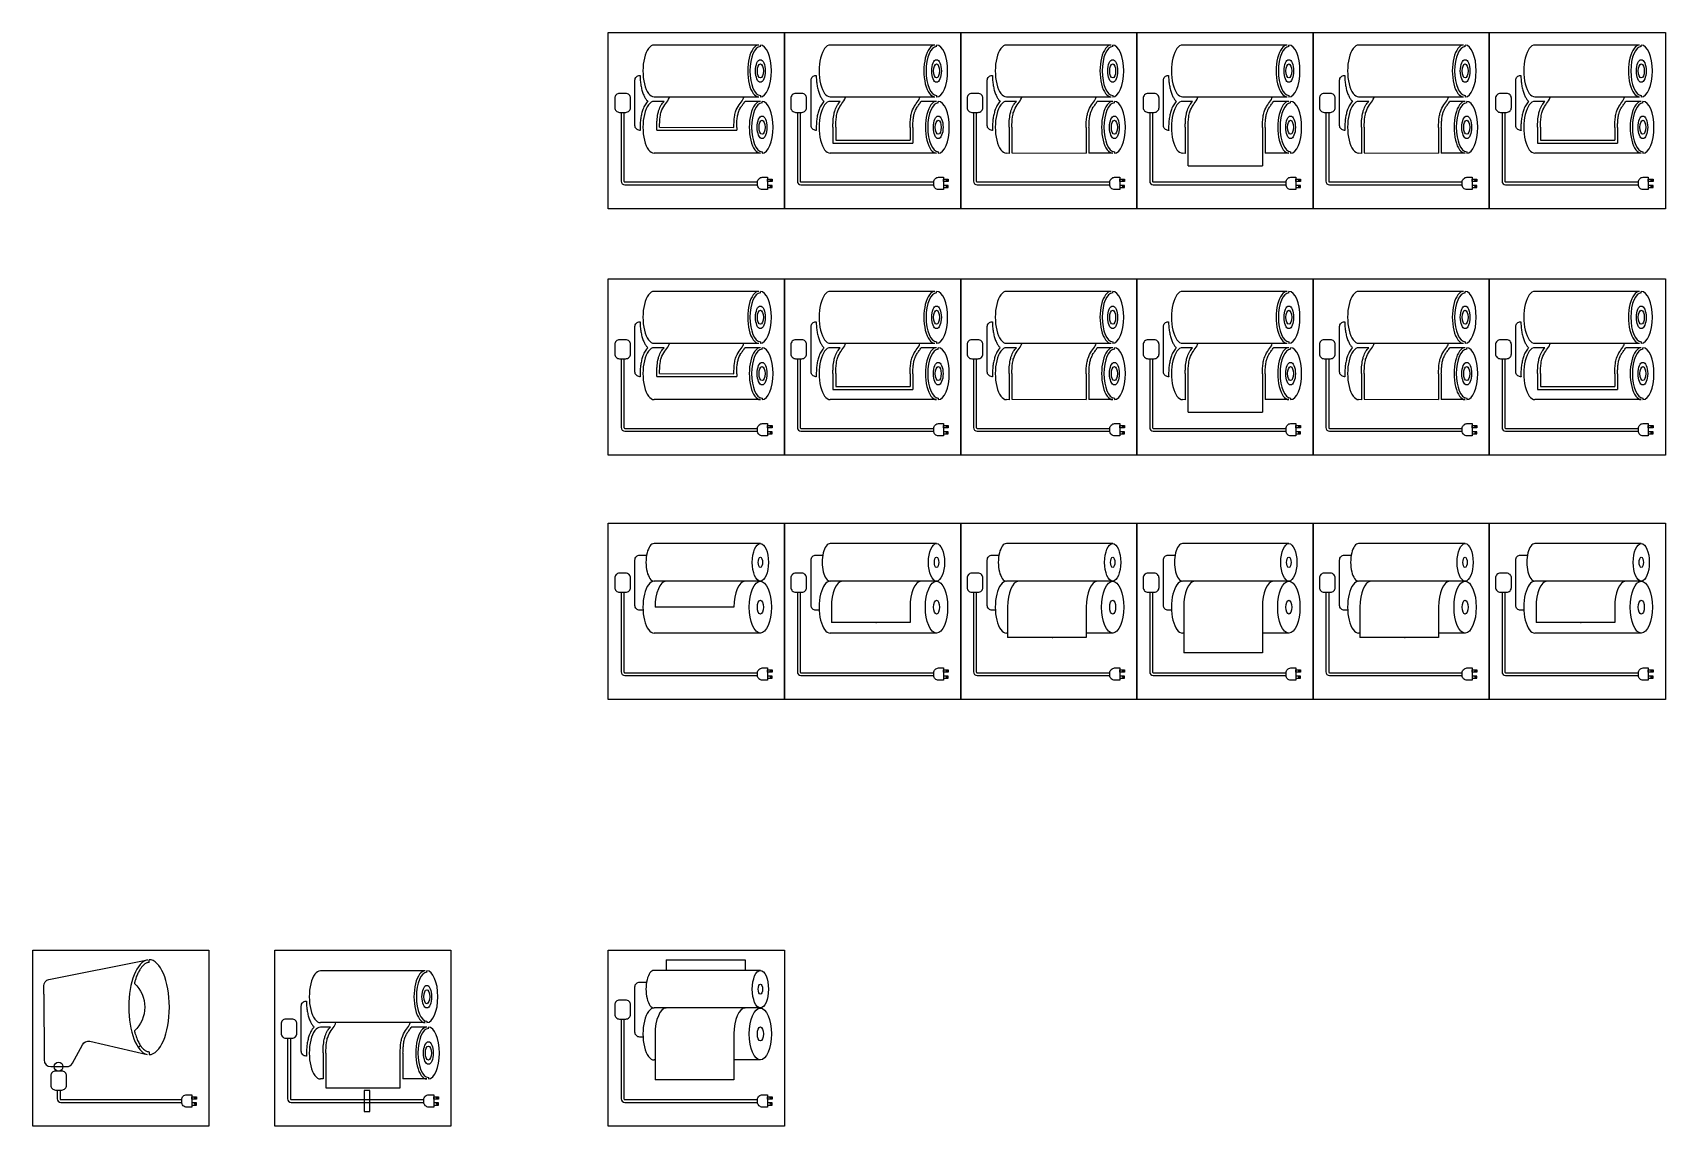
# Model space of a CAD drawing. Header units: millimetres. Extents: x 8720 to 21065, y 164 to 8435.
import ezdxf

# ---------------------------------------------------------------- set-up
doc = ezdxf.new("R2010")
doc.units = ezdxf.units.MM
doc.layers.get('0').update_dxf_attribs({"color": 3})
doc.layers.add('1', color=6, linetype='Continuous')

msp = doc.modelspace()

# ---------------------------------------------------------------- linework, layer by layer
for points in [[(8720, 1496), (10052, 1496), (10052, 164), (8720, 164)], [(9923, 387), (9959, 387), (9959, 370), (9923, 370)], [(11227, 277), (11269, 277), (11269, 435), (11227, 435)], [(14275, 387), (14311, 387), (14311, 370), (14275, 370)], [(9923, 325), (9959, 325), (9959, 341), (9923, 341)], [(14275, 325), (14311, 325), (14311, 341), (14275, 341)]]:
    msp.add_lwpolyline(points, close=True)
for points in [[(8805, 1163), (8805, 1226, -0.340589), (8843, 1275), (9587, 1422)], [(9489, 1244, -0.441442), (9489, 886)], [(8805, 1163), (8806, 666, 0.41397), (8857, 615), (8976, 615, 0.274563), (9021, 641), (9097, 781, -0.335461), (9153, 807), (9585, 708)], [(13170, 975), (13170, 372, 0.414214), (13197, 345), (14201, 345)], [(13191, 975), (13191, 372, 0.414214), (13197, 366), (14201, 366)], [(8906, 438), (8906, 372, 0.414214), (8933, 345), (9848, 345)], [(8927, 438), (8927, 372, 0.414214), (8933, 366), (9848, 366)]]:
    msp.add_lwpolyline(points, format="xyb")
for points in [[(9600, 1402), (9600, 1424)], [(13510, 1424), (13510, 1343)], [(13510, 1424), (14106, 1424), (14106, 1343)], [(9518, 762), (9535, 774)], [(13427, 862), (13427, 516)], [(14022, 862), (14022, 516)], [(9600, 728), (9600, 707)], [(14022, 516), (13427, 516)]]:
    msp.add_lwpolyline(points)
for points in [[(13204, 1118), (13157, 1118, 0.414214), (13121, 1082), (13121, 1011, 0.414214), (13157, 975), (13204, 975, 0.414214), (13240, 1011), (13240, 1082, 0.414214)], [(8940, 582), (8893, 582, 0.414214), (8857, 545), (8857, 475, 0.414214), (8893, 438), (8940, 438, 0.414214), (8976, 475), (8976, 545, 0.414214)], [(9884, 402), (9923, 402), (9923, 309), (9884, 309, -0.414214), (9848, 345), (9848, 366, -0.414214)], [(14237, 402), (14275, 402), (14275, 309), (14237, 309, -0.414214), (14201, 345), (14201, 366, -0.414214)]]:
    msp.add_lwpolyline(points, format="xyb", close=True)
for centre in [(9949, 378), (14301, 378), (9949, 333), (14301, 333)]:
    msp.add_circle(centre, 4.42)
for centre, major_axis, start_param, end_param in [((9600, 1065), (0, 359), 6.367705, 9.327789), ((9600, 1065), (0, 359), 3.141593, 6.283185), ((13510, 862), (0, 196), 0, 1.570796), ((14106, 862), (0, 196), 0, 1.570796)]:
    msp.add_ellipse(centre, major_axis=major_axis, ratio=0.427627, start_param=start_param, end_param=end_param)
for points, knots in [([(9600, 1402), (9597, 1402), (9594, 1402), (9588, 1401), (9585, 1400), (9579, 1398), (9576, 1396), (9570, 1393), (9567, 1390), (9560, 1385), (9557, 1382), (9550, 1375), (9547, 1372), (9539, 1361), (9534, 1354), (9525, 1339), (9520, 1330), (9511, 1312), (9507, 1302), (9503, 1290), (9503, 1290), (9502, 1289), (9500, 1282), (9498, 1275), (9495, 1267), (9493, 1260), (9491, 1252), (9489, 1244)], [0, 0, 0, 0, 0.082508, 0.082508, 0.165017, 0.165017, 0.247525, 0.247525, 0.330034, 0.330034, 0.412542, 0.412542, 0.495051, 0.495051, 0.6174, 0.6174, 0.73975, 0.73975, 0.8621, 0.8621, 0.871441, 0.871441, 0.871441, 0.951094, 0.951094, 0.951094, 1.029169, 1.029169, 1.029169, 1.029169]), ([(9489, 886), (9491, 878), (9493, 870), (9495, 863), (9498, 856), (9500, 849), (9502, 842), (9504, 838), (9505, 834), (9511, 818), (9516, 807), (9527, 788), (9532, 779), (9542, 765), (9546, 759), (9555, 749), (9560, 745), (9568, 739), (9571, 737), (9578, 733), (9582, 731), (9588, 729), (9591, 729), (9596, 728), (9598, 728), (9600, 728)], [2.112425, 2.112425, 2.112425, 2.112425, 2.190498, 2.190498, 2.190498, 2.270152, 2.270152, 2.270152, 2.315586, 2.315586, 2.45559, 2.45559, 2.595595, 2.595595, 2.707526, 2.707526, 2.819458, 2.819458, 2.90979, 2.90979, 3.000123, 3.000123, 3.090456, 3.090456, 3.141555, 3.141555, 3.141555, 3.141555])]:
    msp.add_open_spline(points, degree=3, knots=knots)
at = {"layer": '1'}
for points in [[(13072, 8435), (14404, 8435), (14404, 7103), (13072, 7103)], [(14404, 8435), (15737, 8435), (15737, 7103), (14404, 7103)], [(15737, 8435), (17069, 8435), (17069, 7103), (15737, 7103)], [(17069, 8435), (18401, 8435), (18401, 7103), (17069, 7103)], [(18401, 8435), (19733, 8435), (19733, 7103), (18401, 7103)], [(19733, 8435), (21065, 8435), (21065, 7103), (19733, 7103)], [(14275, 7326), (14311, 7326), (14311, 7310), (14275, 7310)], [(15607, 7326), (15643, 7326), (15643, 7310), (15607, 7310)], [(16939, 7326), (16975, 7326), (16975, 7310), (16939, 7310)], [(18271, 7326), (18307, 7326), (18307, 7310), (18271, 7310)], [(19603, 7326), (19639, 7326), (19639, 7310), (19603, 7310)], [(20936, 7326), (20972, 7326), (20972, 7310), (20936, 7310)], [(14275, 7264), (14311, 7264), (14311, 7280), (14275, 7280)], [(15607, 7264), (15643, 7264), (15643, 7280), (15607, 7280)], [(16939, 7264), (16975, 7264), (16975, 7280), (16939, 7280)], [(18271, 7264), (18307, 7264), (18307, 7280), (18271, 7280)], [(19603, 7264), (19639, 7264), (19639, 7280), (19603, 7280)], [(20936, 7264), (20972, 7264), (20972, 7280), (20936, 7280)], [(13072, 6572), (14404, 6572), (14404, 5240), (13072, 5240)], [(14404, 6572), (15737, 6572), (15737, 5240), (14404, 5240)], [(15737, 6572), (17069, 6572), (17069, 5240), (15737, 5240)], [(17069, 6572), (18401, 6572), (18401, 5240), (17069, 5240)], [(18401, 6572), (19733, 6572), (19733, 5240), (18401, 5240)], [(19733, 6572), (21065, 6572), (21065, 5240), (19733, 5240)], [(14275, 5463), (14311, 5463), (14311, 5446), (14275, 5446)], [(15607, 5463), (15643, 5463), (15643, 5446), (15607, 5446)], [(16939, 5463), (16975, 5463), (16975, 5446), (16939, 5446)], [(18271, 5463), (18307, 5463), (18307, 5446), (18271, 5446)], [(19603, 5463), (19639, 5463), (19639, 5446), (19603, 5446)], [(20936, 5463), (20972, 5463), (20972, 5446), (20936, 5446)], [(14275, 5401), (14311, 5401), (14311, 5417), (14275, 5417)], [(15607, 5401), (15643, 5401), (15643, 5417), (15607, 5417)], [(16939, 5401), (16975, 5401), (16975, 5417), (16939, 5417)], [(18271, 5401), (18307, 5401), (18307, 5417), (18271, 5417)], [(19603, 5401), (19639, 5401), (19639, 5417), (19603, 5417)], [(20936, 5401), (20972, 5401), (20972, 5417), (20936, 5417)], [(13072, 4724), (14404, 4724), (14404, 3392), (13072, 3392)], [(14404, 4724), (15737, 4724), (15737, 3392), (14404, 3392)], [(15737, 4724), (17069, 4724), (17069, 3392), (15737, 3392)], [(17069, 4724), (18401, 4724), (18401, 3392), (17069, 3392)], [(18401, 4724), (19733, 4724), (19733, 3392), (18401, 3392)], [(19733, 4724), (21065, 4724), (21065, 3392), (19733, 3392)], [(14275, 3615), (14311, 3615), (14311, 3598), (14275, 3598)], [(15607, 3615), (15643, 3615), (15643, 3598), (15607, 3598)], [(16939, 3615), (16975, 3615), (16975, 3598), (16939, 3598)], [(18271, 3615), (18307, 3615), (18307, 3598), (18271, 3598)], [(19603, 3615), (19639, 3615), (19639, 3598), (19603, 3598)], [(20936, 3615), (20972, 3615), (20972, 3598), (20936, 3598)], [(14275, 3553), (14311, 3553), (14311, 3569), (14275, 3569)], [(15607, 3553), (15643, 3553), (15643, 3569), (15607, 3569)], [(16939, 3553), (16975, 3553), (16975, 3569), (16939, 3569)], [(18271, 3553), (18307, 3553), (18307, 3569), (18271, 3569)], [(19603, 3553), (19639, 3553), (19639, 3569), (19603, 3569)], [(20936, 3553), (20972, 3553), (20972, 3569), (20936, 3569)], [(10550, 1496), (11882, 1496), (11882, 164), (10550, 164)], [(13072, 1496), (14404, 1496), (14404, 164), (13072, 164)], [(11752, 387), (11788, 387), (11788, 370), (11752, 370)], [(11752, 325), (11788, 325), (11788, 341), (11752, 341)]]:
    msp.add_lwpolyline(points, close=True, dxfattribs=at)
for points in [[(14210, 8341), (13418, 8341)], [(14222, 8329), (14222, 8341)], [(15542, 8341), (14750, 8341)], [(15554, 8329), (15554, 8341)], [(16874, 8341), (16082, 8341)], [(16886, 8329), (16886, 8341)], [(18206, 8341), (17414, 8341)], [(18218, 8329), (18218, 8341)], [(19538, 8341), (18746, 8341)], [(19551, 8329), (19551, 8341)], [(20870, 8341), (20078, 8341)], [(20883, 8329), (20883, 8341)], [(14210, 7948), (13418, 7948)], [(13494, 7915), (13418, 7915)], [(14222, 7915), (14106, 7915)], [(14222, 7960), (14222, 7948)], [(14235, 7903), (14235, 7915)], [(15542, 7948), (14750, 7948)], [(14826, 7915), (14750, 7915)], [(15554, 7915), (15438, 7915)], [(15554, 7960), (15554, 7948)], [(15567, 7903), (15567, 7915)], [(16874, 7948), (16082, 7948)], [(16158, 7915), (16082, 7915)], [(16886, 7915), (16770, 7915)], [(16886, 7960), (16886, 7948)], [(16899, 7903), (16899, 7915)], [(18206, 7948), (17414, 7948)], [(17490, 7915), (17414, 7915)], [(18218, 7915), (18102, 7915)], [(18218, 7960), (18218, 7948)], [(18231, 7903), (18231, 7915)], [(19538, 7948), (18746, 7948)], [(18822, 7915), (18746, 7915)], [(19551, 7915), (19434, 7915)], [(19551, 7960), (19551, 7948)], [(19563, 7903), (19563, 7915)], [(20870, 7948), (20078, 7948)], [(20154, 7915), (20078, 7915)], [(20883, 7915), (20766, 7915)], [(20883, 7960), (20883, 7948)], [(20895, 7903), (20895, 7915)], [(13439, 7698), (13439, 7719)], [(13439, 7698), (14043, 7697)], [(13460, 7719), (14022, 7718)], [(14043, 7718), (14043, 7697)], [(14771, 7719), (14771, 7600)], [(15354, 7718), (15354, 7622)], [(15375, 7718), (15375, 7600)], [(16103, 7719), (16103, 7522)], [(16686, 7718), (16686, 7523)], [(16707, 7718), (16707, 7523)], [(17435, 7719), (17435, 7522)], [(17456, 7428), (17456, 7719)], [(18018, 7718), (18018, 7428)], [(18039, 7718), (18039, 7523)], [(18767, 7719), (18767, 7522)], [(19350, 7718), (19350, 7523)], [(19371, 7718), (19371, 7523)], [(20099, 7719), (20099, 7600)], [(20682, 7718), (20682, 7622)], [(20703, 7718), (20703, 7600)], [(14235, 7534), (14235, 7523)], [(14771, 7600), (15375, 7600)], [(14792, 7622), (15354, 7622)], [(15567, 7534), (15567, 7523)], [(16899, 7534), (16899, 7523)], [(18231, 7534), (18231, 7523)], [(19563, 7534), (19563, 7523)], [(20099, 7600), (20703, 7600)], [(20120, 7622), (20682, 7622)], [(20895, 7534), (20895, 7523)], [(14222, 7523), (13418, 7523)], [(15554, 7523), (14750, 7523)], [(16103, 7522), (16082, 7523)], [(16124, 7525), (16686, 7523)], [(16886, 7523), (16707, 7523)], [(17435, 7522), (17414, 7523)], [(17456, 7428), (18018, 7428)], [(18218, 7523), (18039, 7523)], [(18767, 7522), (18746, 7523)], [(18788, 7525), (19350, 7523)], [(19551, 7523), (19371, 7523)], [(20883, 7523), (20078, 7523)], [(14210, 6478), (13418, 6478)], [(14222, 6466), (14222, 6478)], [(15542, 6478), (14750, 6478)], [(15554, 6466), (15554, 6478)], [(16874, 6478), (16082, 6478)], [(16886, 6466), (16886, 6478)], [(18206, 6478), (17414, 6478)], [(18218, 6466), (18218, 6478)], [(19538, 6478), (18746, 6478)], [(19551, 6466), (19551, 6478)], [(20870, 6478), (20078, 6478)], [(20883, 6466), (20883, 6478)], [(14210, 6085), (13418, 6085)], [(13494, 6052), (13418, 6052)], [(14222, 6052), (14106, 6052)], [(14222, 6097), (14222, 6085)], [(14235, 6040), (14235, 6052)], [(15542, 6085), (14750, 6085)], [(14826, 6052), (14750, 6052)], [(15554, 6052), (15438, 6052)], [(15554, 6097), (15554, 6085)], [(15567, 6040), (15567, 6052)], [(16874, 6085), (16082, 6085)], [(16158, 6052), (16082, 6052)], [(16886, 6052), (16770, 6052)], [(16886, 6097), (16886, 6085)], [(16899, 6040), (16899, 6052)], [(18206, 6085), (17414, 6085)], [(17490, 6052), (17414, 6052)], [(18218, 6052), (18102, 6052)], [(18218, 6097), (18218, 6085)], [(18231, 6040), (18231, 6052)], [(19538, 6085), (18746, 6085)], [(18822, 6052), (18746, 6052)], [(19551, 6052), (19434, 6052)], [(19551, 6097), (19551, 6085)], [(19563, 6040), (19563, 6052)], [(20870, 6085), (20078, 6085)], [(20154, 6052), (20078, 6052)], [(20883, 6052), (20766, 6052)], [(20883, 6097), (20883, 6085)], [(20895, 6040), (20895, 6052)], [(13439, 5835), (13439, 5856)], [(13439, 5835), (14043, 5834)], [(13460, 5856), (14022, 5855)], [(14043, 5855), (14043, 5834)], [(14771, 5856), (14771, 5737)], [(15354, 5855), (15354, 5759)], [(15375, 5855), (15375, 5737)], [(16103, 5856), (16103, 5659)], [(16686, 5855), (16686, 5660)], [(16707, 5855), (16707, 5660)], [(17435, 5856), (17435, 5659)], [(17456, 5565), (17456, 5856)], [(18018, 5855), (18018, 5565)], [(18039, 5855), (18039, 5660)], [(18767, 5856), (18767, 5659)], [(19350, 5855), (19350, 5660)], [(19371, 5855), (19371, 5660)], [(20099, 5856), (20099, 5737)], [(20682, 5855), (20682, 5759)], [(20703, 5855), (20703, 5737)], [(14771, 5737), (15375, 5737)], [(14792, 5759), (15354, 5759)], [(20099, 5737), (20703, 5737)], [(20120, 5759), (20682, 5759)], [(14222, 5660), (13418, 5660)], [(14235, 5671), (14235, 5660)], [(15554, 5660), (14750, 5660)], [(15567, 5671), (15567, 5660)], [(16103, 5659), (16082, 5660)], [(16124, 5662), (16686, 5660)], [(16886, 5660), (16707, 5660)], [(16899, 5671), (16899, 5660)], [(17435, 5659), (17414, 5660)], [(17456, 5565), (18018, 5565)], [(18218, 5660), (18039, 5660)], [(18231, 5671), (18231, 5660)], [(18767, 5659), (18746, 5660)], [(18788, 5662), (19350, 5660)], [(19551, 5660), (19371, 5660)], [(19563, 5671), (19563, 5660)], [(20883, 5660), (20078, 5660)], [(20895, 5671), (20895, 5660)], [(14222, 4571), (13418, 4571)], [(15554, 4571), (14750, 4571)], [(16886, 4571), (16082, 4571)], [(18218, 4571), (17414, 4571)], [(19551, 4571), (18746, 4571)], [(20883, 4571), (20078, 4571)], [(14222, 4287), (13418, 4287)], [(14222, 4287), (13418, 4287)], [(15554, 4287), (14750, 4287)], [(15554, 4287), (14750, 4287)], [(16886, 4287), (16082, 4287)], [(16886, 4287), (16082, 4287)], [(18218, 4287), (17414, 4287)], [(18218, 4287), (17414, 4287)], [(19551, 4287), (18746, 4287)], [(19551, 4287), (18746, 4287)], [(20883, 4287), (20078, 4287)], [(20883, 4287), (20078, 4287)], [(14022, 4090), (13427, 4090)], [(14759, 4090), (14759, 3975)], [(15354, 4090), (15354, 3975)], [(16091, 4090), (16091, 3860)], [(16686, 4090), (16686, 3860)], [(17423, 4090), (17423, 3744)], [(18018, 4090), (18018, 3744)], [(18755, 4090), (18755, 3860)], [(19350, 4090), (19350, 3860)], [(20087, 4090), (20087, 3975)], [(20682, 4090), (20682, 3975)], [(15354, 3975), (14759, 3975)], [(20682, 3975), (20087, 3975)], [(14222, 3894), (13418, 3894)], [(15554, 3894), (14750, 3894)], [(16091, 3894), (16082, 3894)], [(16686, 3860), (16091, 3860)], [(16886, 3894), (16686, 3894)], [(17423, 3894), (17414, 3894)], [(18218, 3894), (18018, 3894)], [(18755, 3894), (18746, 3894)], [(19350, 3860), (18755, 3860)], [(19551, 3894), (19350, 3894)], [(20883, 3894), (20078, 3894)], [(18018, 3744), (17423, 3744)], [(11687, 1340), (10895, 1340)], [(11700, 1328), (11700, 1340)], [(14222, 1343), (13418, 1343)], [(14222, 1059), (13418, 1059)], [(14222, 1059), (13418, 1059)], [(11687, 948), (10895, 948)], [(10971, 914), (10895, 914)], [(11700, 914), (11583, 914)], [(11700, 959), (11700, 948)], [(11712, 903), (11712, 914)], [(10916, 719), (10916, 522)], [(11520, 717), (11520, 522)], [(13427, 666), (13418, 666)], [(14222, 666), (14022, 666)], [(10916, 522), (10895, 522)], [(11700, 522), (11520, 522)], [(11712, 534), (11712, 522)]]:
    msp.add_lwpolyline(points, dxfattribs=at)
for points in [[(13313, 7696), (13310, 7696, -0.414214), (13274, 7732), (13274, 8075, -0.414214), (13310, 8111), (13313, 8111)], [(14645, 7696), (14642, 7696, -0.414214), (14606, 7732), (14606, 8075, -0.414214), (14642, 8111), (14645, 8111)], [(15977, 7696), (15974, 7696, -0.414214), (15938, 7732), (15938, 8075, -0.414214), (15974, 8111), (15977, 8111)], [(17310, 7696), (17306, 7696, -0.414214), (17270, 7732), (17270, 8075, -0.414214), (17306, 8111), (17309, 8111)], [(18642, 7696), (18638, 7696, -0.414214), (18602, 7732), (18602, 8075, -0.414214), (18638, 8111), (18641, 8111)], [(19974, 7696), (19970, 7696, -0.414214), (19934, 7732), (19934, 8075, -0.414214), (19970, 8111), (19973, 8111)], [(13170, 7832), (13170, 7311, 0.414214), (13197, 7284), (14201, 7284)], [(13191, 7832), (13191, 7311, 0.414214), (13197, 7306), (14201, 7306)], [(14502, 7832), (14502, 7311, 0.414214), (14529, 7284), (15533, 7284)], [(14523, 7832), (14523, 7311, 0.414214), (14529, 7306), (15533, 7306)], [(15834, 7832), (15834, 7311, 0.414214), (15861, 7284), (16865, 7284)], [(15855, 7832), (15855, 7311, 0.414214), (15861, 7306), (16865, 7306)], [(17166, 7832), (17166, 7311, 0.414214), (17193, 7284), (18197, 7284)], [(17188, 7832), (17188, 7311, 0.414214), (17193, 7306), (18197, 7306)], [(18498, 7832), (18498, 7311, 0.414214), (18525, 7284), (19529, 7284)], [(18520, 7832), (18520, 7311, 0.414214), (18525, 7306), (19529, 7306)], [(19830, 7832), (19830, 7311, 0.414214), (19857, 7284), (20861, 7284)], [(19852, 7832), (19852, 7311, 0.414214), (19857, 7306), (20861, 7306)], [(13313, 5833), (13310, 5833, -0.414214), (13274, 5869), (13274, 6212, -0.414214), (13310, 6248), (13313, 6248)], [(14645, 5833), (14642, 5833, -0.414214), (14606, 5869), (14606, 6212, -0.414214), (14642, 6248), (14645, 6248)], [(15977, 5833), (15974, 5833, -0.414214), (15938, 5869), (15938, 6212, -0.414214), (15974, 6248), (15977, 6248)], [(17310, 5833), (17306, 5833, -0.414214), (17270, 5869), (17270, 6212, -0.414214), (17306, 6248), (17309, 6248)], [(18642, 5833), (18638, 5833, -0.414214), (18602, 5869), (18602, 6212, -0.414214), (18638, 6248), (18641, 6248)], [(19974, 5833), (19970, 5833, -0.414214), (19934, 5869), (19934, 6212, -0.414214), (19970, 6248), (19973, 6248)], [(13170, 5969), (13170, 5448, 0.414214), (13197, 5421), (14201, 5421)], [(13191, 5969), (13191, 5448, 0.414214), (13197, 5442), (14201, 5442)], [(14502, 5969), (14502, 5448, 0.414214), (14529, 5421), (15533, 5421)], [(14523, 5969), (14523, 5448, 0.414214), (14529, 5442), (15533, 5442)], [(15834, 5969), (15834, 5448, 0.414214), (15861, 5421), (16865, 5421)], [(15855, 5969), (15855, 5448, 0.414214), (15861, 5442), (16865, 5442)], [(17166, 5969), (17166, 5448, 0.414214), (17193, 5421), (18197, 5421)], [(17188, 5969), (17188, 5448, 0.414214), (17193, 5442), (18197, 5442)], [(18498, 5969), (18498, 5448, 0.414214), (18525, 5421), (19529, 5421)], [(18520, 5969), (18520, 5448, 0.414214), (18525, 5442), (19529, 5442)], [(19830, 5969), (19830, 5448, 0.414214), (19857, 5421), (20861, 5421)], [(19852, 5969), (19852, 5448, 0.414214), (19857, 5442), (20861, 5442)], [(13334, 4067), (13310, 4067, -0.414214), (13274, 4103), (13274, 4447, -0.414214), (13310, 4483), (13362, 4483)], [(14666, 4067), (14642, 4067, -0.414214), (14606, 4103), (14606, 4447, -0.414214), (14642, 4483), (14694, 4483)], [(15998, 4067), (15974, 4067, -0.414214), (15938, 4103), (15938, 4447, -0.414214), (15974, 4483), (16026, 4483)], [(17330, 4067), (17306, 4067, -0.414214), (17270, 4103), (17270, 4447, -0.414214), (17306, 4483), (17358, 4483)], [(18662, 4067), (18638, 4067, -0.414214), (18602, 4103), (18602, 4447, -0.414214), (18638, 4483), (18690, 4483)], [(19994, 4067), (19970, 4067, -0.414214), (19934, 4103), (19934, 4447, -0.414214), (19970, 4483), (20022, 4483)], [(13170, 4203), (13170, 3600, 0.414214), (13197, 3573), (14201, 3573)], [(13191, 4203), (13191, 3600, 0.414214), (13197, 3594), (14201, 3594)], [(14502, 4203), (14502, 3600, 0.414214), (14529, 3573), (15533, 3573)], [(14523, 4203), (14523, 3600, 0.414214), (14529, 3594), (15533, 3594)], [(15834, 4203), (15834, 3600, 0.414214), (15861, 3573), (16865, 3573)], [(15855, 4203), (15855, 3600, 0.414214), (15861, 3594), (16865, 3594)], [(17166, 4203), (17166, 3600, 0.414214), (17193, 3573), (18197, 3573)], [(17188, 4203), (17188, 3600, 0.414214), (17193, 3594), (18197, 3594)], [(18498, 4203), (18498, 3600, 0.414214), (18525, 3573), (19529, 3573)], [(18520, 4203), (18520, 3600, 0.414214), (18525, 3594), (19529, 3594)], [(19830, 4203), (19830, 3600, 0.414214), (19857, 3573), (20861, 3573)], [(19852, 4203), (19852, 3600, 0.414214), (19857, 3594), (20861, 3594)], [(13334, 839), (13310, 839, -0.414214), (13274, 875), (13274, 1219, -0.414214), (13310, 1255), (13362, 1255)], [(10791, 695), (10787, 695, -0.414214), (10751, 731), (10751, 1074, -0.414214), (10787, 1111), (10790, 1111)], [(10647, 831), (10647, 372, 0.414214), (10674, 345), (11678, 345)], [(10669, 831), (10669, 372, 0.414214), (10674, 366), (11678, 366)]]:
    msp.add_lwpolyline(points, format="xyb", dxfattribs=at)
for points in [[(13204, 7975), (13157, 7975, 0.414214), (13121, 7939), (13121, 7868, 0.414214), (13157, 7832), (13204, 7832, 0.414214), (13240, 7868), (13240, 7939, 0.414214)], [(14536, 7975), (14489, 7975, 0.414214), (14453, 7939), (14453, 7868, 0.414214), (14489, 7832), (14536, 7832, 0.414214), (14572, 7868), (14572, 7939, 0.414214)], [(15868, 7975), (15821, 7975, 0.414214), (15785, 7939), (15785, 7868, 0.414214), (15821, 7832), (15868, 7832, 0.414214), (15905, 7868), (15905, 7939, 0.414214)], [(17200, 7975), (17153, 7975, 0.414214), (17117, 7939), (17117, 7868, 0.414214), (17153, 7832), (17200, 7832, 0.414214), (17237, 7868), (17237, 7939, 0.414214)], [(18533, 7975), (18485, 7975, 0.414214), (18449, 7939), (18449, 7868, 0.414214), (18485, 7832), (18533, 7832, 0.414214), (18569, 7868), (18569, 7939, 0.414214)], [(19865, 7975), (19818, 7975, 0.414214), (19781, 7939), (19781, 7868, 0.414214), (19818, 7832), (19865, 7832, 0.414214), (19901, 7868), (19901, 7939, 0.414214)], [(14237, 7341), (14275, 7341), (14275, 7248), (14237, 7248, -0.414214), (14201, 7285), (14201, 7305, -0.414214)], [(15569, 7341), (15607, 7341), (15607, 7248), (15569, 7248, -0.414214), (15533, 7285), (15533, 7305, -0.414214)], [(16901, 7341), (16939, 7341), (16939, 7248), (16901, 7248, -0.414214), (16865, 7285), (16865, 7305, -0.414214)], [(18233, 7341), (18271, 7341), (18271, 7248), (18233, 7248, -0.414214), (18197, 7285), (18197, 7305, -0.414214)], [(19565, 7341), (19603, 7341), (19603, 7248), (19565, 7248, -0.414214), (19529, 7285), (19529, 7305, -0.414214)], [(20897, 7341), (20936, 7341), (20936, 7248), (20897, 7248, -0.414214), (20861, 7285), (20861, 7305, -0.414214)], [(13204, 6112), (13157, 6112, 0.414214), (13121, 6076), (13121, 6005, 0.414214), (13157, 5969), (13204, 5969, 0.414214), (13240, 6005), (13240, 6076, 0.414214)], [(14536, 6112), (14489, 6112, 0.414214), (14453, 6076), (14453, 6005, 0.414214), (14489, 5969), (14536, 5969, 0.414214), (14572, 6005), (14572, 6076, 0.414214)], [(15868, 6112), (15821, 6112, 0.414214), (15785, 6076), (15785, 6005, 0.414214), (15821, 5969), (15868, 5969, 0.414214), (15905, 6005), (15905, 6076, 0.414214)], [(17200, 6112), (17153, 6112, 0.414214), (17117, 6076), (17117, 6005, 0.414214), (17153, 5969), (17200, 5969, 0.414214), (17237, 6005), (17237, 6076, 0.414214)], [(18533, 6112), (18485, 6112, 0.414214), (18449, 6076), (18449, 6005, 0.414214), (18485, 5969), (18533, 5969, 0.414214), (18569, 6005), (18569, 6076, 0.414214)], [(19865, 6112), (19818, 6112, 0.414214), (19781, 6076), (19781, 6005, 0.414214), (19818, 5969), (19865, 5969, 0.414214), (19901, 6005), (19901, 6076, 0.414214)], [(14237, 5478), (14275, 5478), (14275, 5385), (14237, 5385, -0.414214), (14201, 5421), (14201, 5442, -0.414214)], [(15569, 5478), (15607, 5478), (15607, 5385), (15569, 5385, -0.414214), (15533, 5421), (15533, 5442, -0.414214)], [(16901, 5478), (16939, 5478), (16939, 5385), (16901, 5385, -0.414214), (16865, 5421), (16865, 5442, -0.414214)], [(18233, 5478), (18271, 5478), (18271, 5385), (18233, 5385, -0.414214), (18197, 5421), (18197, 5442, -0.414214)], [(19565, 5478), (19603, 5478), (19603, 5385), (19565, 5385, -0.414214), (19529, 5421), (19529, 5442, -0.414214)], [(20897, 5478), (20936, 5478), (20936, 5385), (20897, 5385, -0.414214), (20861, 5421), (20861, 5442, -0.414214)], [(13204, 4347), (13157, 4347, 0.414214), (13121, 4310), (13121, 4239, 0.414214), (13157, 4203), (13204, 4203, 0.414214), (13240, 4239), (13240, 4310, 0.414214)], [(14536, 4347), (14489, 4347, 0.414214), (14453, 4310), (14453, 4239, 0.414214), (14489, 4203), (14536, 4203, 0.414214), (14572, 4239), (14572, 4310, 0.414214)], [(15868, 4347), (15821, 4347, 0.414214), (15785, 4310), (15785, 4239, 0.414214), (15821, 4203), (15868, 4203, 0.414214), (15905, 4239), (15905, 4310, 0.414214)], [(17200, 4347), (17153, 4347, 0.414214), (17117, 4310), (17117, 4239, 0.414214), (17153, 4203), (17200, 4203, 0.414214), (17237, 4239), (17237, 4310, 0.414214)], [(18533, 4347), (18485, 4347, 0.414214), (18449, 4310), (18449, 4239, 0.414214), (18485, 4203), (18533, 4203, 0.414214), (18569, 4239), (18569, 4310, 0.414214)], [(19865, 4347), (19818, 4347, 0.414214), (19781, 4310), (19781, 4239, 0.414214), (19818, 4203), (19865, 4203, 0.414214), (19901, 4239), (19901, 4310, 0.414214)], [(14237, 3630), (14275, 3630), (14275, 3537), (14237, 3537, -0.414214), (14201, 3573), (14201, 3594, -0.414214)], [(15569, 3630), (15607, 3630), (15607, 3537), (15569, 3537, -0.414214), (15533, 3573), (15533, 3594, -0.414214)], [(16901, 3630), (16939, 3630), (16939, 3537), (16901, 3537, -0.414214), (16865, 3573), (16865, 3594, -0.414214)], [(18233, 3630), (18271, 3630), (18271, 3537), (18233, 3537, -0.414214), (18197, 3573), (18197, 3594, -0.414214)], [(19565, 3630), (19603, 3630), (19603, 3537), (19565, 3537, -0.414214), (19529, 3573), (19529, 3594, -0.414214)], [(20897, 3630), (20936, 3630), (20936, 3537), (20897, 3537, -0.414214), (20861, 3573), (20861, 3594, -0.414214)], [(10681, 974), (10634, 974, 0.414214), (10598, 938), (10598, 867, 0.414214), (10634, 831), (10681, 831, 0.414214), (10718, 867), (10718, 938, 0.414214)], [(11714, 402), (11752, 402), (11752, 309), (11714, 309, -0.414214), (11678, 345), (11678, 366, -0.414214)]]:
    msp.add_lwpolyline(points, format="xyb", close=True, dxfattribs=at)
for centre, radius in [((14301, 7318), 4.42), ((15633, 7318), 4.42), ((16966, 7318), 4.42), ((18298, 7318), 4.42), ((19630, 7318), 4.42), ((20962, 7318), 4.42), ((14301, 7272), 4.42), ((15633, 7272), 4.42), ((16966, 7272), 4.42), ((18298, 7272), 4.42), ((19630, 7272), 4.42), ((20962, 7272), 4.42), ((14301, 5455), 4.42), ((15633, 5455), 4.42), ((16966, 5455), 4.42), ((18298, 5455), 4.42), ((19630, 5455), 4.42), ((20962, 5455), 4.42), ((14301, 5409), 4.42), ((15633, 5409), 4.42), ((16966, 5409), 4.42), ((18298, 5409), 4.42), ((19630, 5409), 4.42), ((20962, 5409), 4.42), ((14301, 3607), 4.42), ((15633, 3607), 4.42), ((16966, 3607), 4.42), ((18298, 3607), 4.42), ((18298, 3607), 4.42), ((19630, 3607), 4.42), ((20962, 3607), 4.42), ((14301, 3561), 4.42), ((15633, 3561), 4.42), ((16966, 3561), 4.42), ((18298, 3561), 4.42), ((18298, 3561), 4.42), ((19630, 3561), 4.42), ((20962, 3561), 4.42), ((8916, 615), 33.2), ((11779, 378), 4.42), ((11779, 333), 4.42)]:
    msp.add_circle(centre, radius, dxfattribs=at)
for centre, major_axis, start_param, end_param in [((13418, 8145), (0, 196), 0, 3.141593), ((14210, 8145), (0, 196), 0, 3.141593), ((14222, 8145), (0, 185), 0, 3.141577), ((14222, 8145), (0, 196), 3.141593, 6.283185), ((14750, 8145), (0, 196), 0, 3.141593), ((15542, 8145), (0, 196), 0, 3.141593), ((15554, 8145), (0, 185), 0, 3.141577), ((15554, 8145), (0, 196), 3.141593, 6.283185), ((16082, 8145), (0, 196), 0, 3.141593), ((16874, 8145), (0, 196), 0, 3.141593), ((16886, 8145), (0, 185), 0, 3.141577), ((16886, 8145), (0, 196), 3.141593, 6.283185), ((17414, 8145), (0, 196), 0, 3.141593), ((18206, 8145), (0, 196), 0, 3.141593), ((18218, 8145), (0, 185), 0, 3.141577), ((18218, 8145), (0, 196), 3.141593, 6.283185), ((18746, 8145), (0, 196), 0, 3.141593), ((19538, 8145), (0, 196), 0, 3.141593), ((19551, 8145), (0, 185), 0, 3.141577), ((19551, 8145), (0, 196), 3.141593, 6.283185), ((20078, 8145), (0, 196), 0, 3.141593), ((20870, 8145), (0, 196), 0, 3.141593), ((20883, 8145), (0, 185), 0, 3.141577), ((20883, 8145), (0, 196), 3.141593, 6.283185), ((13418, 7719), (0, 196), 0, 3.141593), ((14222, 7719), (0, 196), 0, 3.141593), ((14235, 7719), (0, 185), 0, 3.141577), ((14235, 7719), (0, 196), 3.141593, 6.283185), ((14750, 7719), (0, 196), 0, 3.141593), ((15554, 7719), (0, 196), 0, 3.141593), ((15567, 7719), (0, 185), 0, 3.141577), ((15567, 7719), (0, 196), 3.141593, 6.283185), ((16082, 7719), (0, 196), 0, 3.141593), ((16886, 7719), (0, 196), 0, 3.141593), ((16899, 7719), (0, 185), 0, 3.141577), ((16899, 7719), (0, 196), 3.141593, 6.283185), ((17414, 7719), (0, 196), 0, 3.141593), ((18218, 7719), (0, 196), 0, 3.141593), ((18231, 7719), (0, 185), 0, 3.141577), ((18231, 7719), (0, 196), 3.141593, 6.283185), ((18746, 7719), (0, 196), 0, 3.141593), ((19551, 7719), (0, 196), 0, 3.141593), ((19563, 7719), (0, 185), 0, 3.141577), ((19563, 7719), (0, 196), 3.141593, 6.283185), ((20078, 7719), (0, 196), 0, 3.141593), ((20883, 7719), (0, 196), 0, 3.141593), ((20895, 7719), (0, 185), 0, 3.141577), ((20895, 7719), (0, 196), 3.141593, 6.283185), ((13418, 6282), (0, 196), 0, 3.141593), ((14210, 6282), (0, 196), 0, 3.141593), ((14222, 6282), (0, 185), 0, 3.141577), ((14222, 6282), (0, 196), 3.141593, 6.283185), ((14750, 6282), (0, 196), 0, 3.141593), ((15542, 6282), (0, 196), 0, 3.141593), ((15554, 6282), (0, 185), 0, 3.141577), ((15554, 6282), (0, 196), 3.141593, 6.283185), ((16082, 6282), (0, 196), 0, 3.141593), ((16874, 6282), (0, 196), 0, 3.141593), ((16886, 6282), (0, 185), 0, 3.141577), ((16886, 6282), (0, 196), 3.141593, 6.283185), ((17414, 6282), (0, 196), 0, 3.141593), ((18206, 6282), (0, 196), 0, 3.141593), ((18218, 6282), (0, 185), 0, 3.141577), ((18218, 6282), (0, 196), 3.141593, 6.283185), ((18746, 6282), (0, 196), 0, 3.141593), ((19538, 6282), (0, 196), 0, 3.141593), ((19551, 6282), (0, 185), 0, 3.141577), ((19551, 6282), (0, 196), 3.141593, 6.283185), ((20078, 6282), (0, 196), 0, 3.141593), ((20870, 6282), (0, 196), 0, 3.141593), ((20883, 6282), (0, 185), 0, 3.141577), ((20883, 6282), (0, 196), 3.141593, 6.283185), ((13418, 5856), (0, 196), 0, 3.141593), ((14222, 5856), (0, 196), 0, 3.141593), ((14235, 5856), (0, 196), 3.141593, 6.283185), ((14750, 5856), (0, 196), 0, 3.141593), ((15554, 5856), (0, 196), 0, 3.141593), ((15567, 5856), (0, 196), 3.141593, 6.283185), ((16082, 5856), (0, 196), 0, 3.141593), ((16886, 5856), (0, 196), 0, 3.141593), ((16899, 5856), (0, 196), 3.141593, 6.283185), ((17414, 5856), (0, 196), 0, 3.141593), ((18218, 5856), (0, 196), 0, 3.141593), ((18231, 5856), (0, 196), 3.141593, 6.283185), ((18746, 5856), (0, 196), 0, 3.141593), ((19551, 5856), (0, 196), 0, 3.141593), ((19563, 5856), (0, 196), 3.141593, 6.283185), ((20078, 5856), (0, 196), 0, 3.141593), ((20883, 5856), (0, 196), 0, 3.141593), ((20895, 5856), (0, 196), 3.141593, 6.283185), ((14235, 5856), (0, 185), 0, 3.141577), ((15567, 5856), (0, 185), 0, 3.141577), ((16899, 5856), (0, 185), 0, 3.141577), ((18231, 5856), (0, 185), 0, 3.141577), ((19563, 5856), (0, 185), 0, 3.141577), ((20895, 5856), (0, 185), 0, 3.141577), ((13418, 4429), (0, 142), 0, 3.141593), ((14750, 4429), (0, 142), 0, 3.141593), ((16082, 4429), (0, 142), 0, 3.141593), ((17414, 4429), (0, 142), 0, 3.141593), ((18746, 4429), (0, 142), 0, 3.141593), ((20078, 4429), (0, 142), 0, 3.141593), ((13418, 4090), (0, 196), 0, 3.141593), ((13510, 4090), (0, 196), 0, 1.570796), ((14106, 4090), (0, 196), 0, 1.570796), ((14750, 4090), (0, 196), 0, 3.141593), ((14843, 4090), (0, 196), 0, 1.570796), ((15438, 4090), (0, 196), 0, 1.570796), ((16082, 4090), (0, 196), 0, 3.141593), ((16175, 4090), (0, 196), 0, 1.570796), ((16770, 4090), (0, 196), 0, 1.570796), ((17414, 4090), (0, 196), 0, 3.141593), ((17507, 4090), (0, 196), 0, 1.570796), ((18102, 4090), (0, 196), 0, 1.570796), ((18746, 4090), (0, 196), 0, 3.141593), ((18839, 4090), (0, 196), 0, 1.570796), ((19434, 4090), (0, 196), 0, 1.570796), ((20078, 4090), (0, 196), 0, 3.141593), ((20171, 4090), (0, 196), 0, 1.570796), ((20766, 4090), (0, 196), 0, 1.570796), ((10895, 1144), (0, 196), 0, 3.141593), ((11687, 1144), (0, 196), 0, 3.141593), ((11700, 1144), (0, 185), 0, 3.141577), ((11700, 1144), (0, 196), 3.141593, 6.283185), ((13418, 1201), (0, 142), 0, 3.141593), ((13418, 862), (0, 196), 0, 3.141593), ((10895, 718), (0, 196), 0, 3.141593), ((11700, 718), (0, 196), 0, 3.141593), ((11712, 718), (0, 185), 0, 3.141577), ((11712, 718), (0, 196), 3.141593, 6.283185)]:
    msp.add_ellipse(centre, major_axis=major_axis, ratio=0.427627, start_param=start_param, end_param=end_param, dxfattribs=at)
for centre, major_axis in [((14222, 8145), (0, 85.4)), ((14222, 8145), (0, 52.9)), ((15554, 8145), (0, 85.4)), ((15554, 8145), (0, 52.9)), ((16886, 8145), (0, 85.4)), ((16886, 8145), (0, 52.9)), ((18218, 8145), (0, 85.4)), ((18218, 8145), (0, 52.9)), ((19551, 8145), (0, 85.4)), ((19551, 8145), (0, 52.9)), ((20883, 8145), (0, 85.4)), ((20883, 8145), (0, 52.9)), ((14235, 7719), (0, 85.4)), ((15567, 7719), (0, 85.4)), ((16899, 7719), (0, 85.4)), ((18231, 7719), (0, 85.4)), ((19563, 7719), (0, 85.4)), ((20895, 7719), (0, 85.4)), ((14235, 7719), (0, 52.9)), ((15567, 7719), (0, 52.9)), ((16899, 7719), (0, 52.9)), ((18231, 7719), (0, 52.9)), ((19563, 7719), (0, 52.9)), ((20895, 7719), (0, 52.9)), ((14222, 6282), (0, 85.4)), ((14222, 6282), (0, 52.9)), ((15554, 6282), (0, 85.4)), ((15554, 6282), (0, 52.9)), ((16886, 6282), (0, 85.4)), ((16886, 6282), (0, 52.9)), ((18218, 6282), (0, 85.4)), ((18218, 6282), (0, 52.9)), ((19551, 6282), (0, 85.4)), ((19551, 6282), (0, 52.9)), ((20883, 6282), (0, 85.4)), ((20883, 6282), (0, 52.9)), ((14235, 5856), (0, 85.4)), ((15567, 5856), (0, 85.4)), ((16899, 5856), (0, 85.4)), ((18231, 5856), (0, 85.4)), ((19563, 5856), (0, 85.4)), ((20895, 5856), (0, 85.4)), ((14235, 5856), (0, 52.9)), ((15567, 5856), (0, 52.9)), ((16899, 5856), (0, 52.9)), ((18231, 5856), (0, 52.9)), ((19563, 5856), (0, 52.9)), ((20895, 5856), (0, 52.9)), ((14222, 4429), (0, 142)), ((15554, 4429), (0, 142)), ((16886, 4429), (0, 142)), ((18218, 4429), (0, 142)), ((19551, 4429), (0, 142)), ((20883, 4429), (0, 142)), ((14222, 4429), (0, 38.4)), ((15554, 4429), (0, 38.4)), ((16886, 4429), (0, 38.4)), ((18218, 4429), (0, 38.4)), ((19551, 4429), (0, 38.4)), ((20883, 4429), (0, 38.4)), ((14222, 4090), (0, 196)), ((15554, 4090), (0, 196)), ((16886, 4090), (0, 196)), ((18218, 4090), (0, 196)), ((19551, 4090), (0, 196)), ((20883, 4090), (0, 196)), ((14222, 4090), (0, 52.9)), ((15554, 4090), (0, 52.9)), ((16886, 4090), (0, 52.9)), ((18218, 4090), (0, 52.9)), ((19551, 4090), (0, 52.9)), ((20883, 4090), (0, 52.9)), ((14222, 1201), (0, 142)), ((14222, 1201), (0, 38.4)), ((11700, 1144), (0, 85.4)), ((11700, 1144), (0, 52.9)), ((14222, 862), (0, 196)), ((14222, 862), (0, 52.9)), ((11712, 718), (0, 85.4)), ((11712, 718), (0, 52.9))]:
    msp.add_ellipse(centre, major_axis=major_axis, ratio=0.427627, dxfattribs=at)
for points, knots in [([(13313, 8111), (13313, 8108), (13313, 8105), (13313, 8089), (13314, 8076), (13316, 8051), (13318, 8038), (13323, 8015), (13326, 8003), (13332, 7981), (13336, 7971), (13344, 7954), (13348, 7946), (13356, 7933), (13360, 7926), (13367, 7919), (13369, 7917), (13371, 7915)], [1.570796, 1.570796, 1.570796, 1.570796, 1.616222, 1.616222, 1.805617, 1.805617, 1.995012, 1.995012, 2.184408, 2.184408, 2.373803, 2.373803, 2.531066, 2.531066, 2.68833, 2.68833, 2.745414, 2.745414, 2.745414, 2.745414]), ([(14645, 8111), (14645, 8108), (14645, 8105), (14645, 8089), (14646, 8076), (14649, 8051), (14650, 8038), (14655, 8015), (14658, 8003), (14664, 7981), (14668, 7971), (14676, 7954), (14680, 7946), (14688, 7933), (14692, 7926), (14699, 7919), (14701, 7917), (14703, 7915)], [1.570796, 1.570796, 1.570796, 1.570796, 1.616222, 1.616222, 1.805617, 1.805617, 1.995012, 1.995012, 2.184408, 2.184408, 2.373803, 2.373803, 2.531066, 2.531066, 2.68833, 2.68833, 2.745414, 2.745414, 2.745414, 2.745414]), ([(15977, 8111), (15977, 8108), (15977, 8105), (15977, 8089), (15978, 8076), (15981, 8051), (15982, 8038), (15987, 8015), (15990, 8003), (15996, 7981), (16000, 7971), (16008, 7954), (16012, 7946), (16020, 7933), (16024, 7926), (16031, 7919), (16033, 7917), (16035, 7915)], [1.570796, 1.570796, 1.570796, 1.570796, 1.616222, 1.616222, 1.805617, 1.805617, 1.995012, 1.995012, 2.184408, 2.184408, 2.373803, 2.373803, 2.531066, 2.531066, 2.68833, 2.68833, 2.745414, 2.745414, 2.745414, 2.745414]), ([(17309, 8111), (17309, 8108), (17309, 8105), (17309, 8089), (17310, 8076), (17313, 8051), (17315, 8038), (17319, 8015), (17322, 8003), (17328, 7981), (17332, 7971), (17340, 7954), (17344, 7946), (17352, 7933), (17357, 7926), (17363, 7919), (17365, 7917), (17367, 7915)], [1.570796, 1.570796, 1.570796, 1.570796, 1.616222, 1.616222, 1.805617, 1.805617, 1.995012, 1.995012, 2.184408, 2.184408, 2.373803, 2.373803, 2.531066, 2.531066, 2.68833, 2.68833, 2.745414, 2.745414, 2.745414, 2.745414]), ([(18641, 8111), (18641, 8108), (18641, 8105), (18641, 8089), (18642, 8076), (18645, 8051), (18647, 8038), (18651, 8015), (18654, 8003), (18661, 7981), (18664, 7971), (18672, 7954), (18676, 7946), (18684, 7933), (18689, 7926), (18695, 7919), (18697, 7917), (18699, 7915)], [1.570796, 1.570796, 1.570796, 1.570796, 1.616222, 1.616222, 1.805617, 1.805617, 1.995012, 1.995012, 2.184408, 2.184408, 2.373803, 2.373803, 2.531066, 2.531066, 2.68833, 2.68833, 2.745414, 2.745414, 2.745414, 2.745414]), ([(19973, 8111), (19973, 8108), (19973, 8105), (19973, 8089), (19974, 8076), (19977, 8051), (19979, 8038), (19983, 8015), (19986, 8003), (19993, 7981), (19996, 7971), (20004, 7954), (20008, 7946), (20016, 7933), (20021, 7926), (20027, 7919), (20029, 7917), (20031, 7915)], [1.570796, 1.570796, 1.570796, 1.570796, 1.616222, 1.616222, 1.805617, 1.805617, 1.995012, 1.995012, 2.184408, 2.184408, 2.373803, 2.373803, 2.531066, 2.531066, 2.68833, 2.68833, 2.745414, 2.745414, 2.745414, 2.745414]), ([(13371, 7915), (13367, 7912), (13364, 7909), (13358, 7900), (13354, 7895), (13348, 7885), (13345, 7879), (13339, 7867), (13337, 7861), (13331, 7844), (13327, 7833), (13322, 7811), (13319, 7799), (13316, 7774), (13314, 7761), (13313, 7736), (13313, 7723), (13313, 7705), (13313, 7700), (13313, 7696)], [0.396178, 0.396178, 0.396178, 0.396178, 0.493407, 0.493407, 0.615151, 0.615151, 0.736896, 0.736896, 0.85864, 0.85864, 1.048035, 1.048035, 1.237431, 1.237431, 1.426826, 1.426826, 1.616222, 1.616222, 1.68451, 1.68451, 1.68451, 1.68451]), ([(13439, 7719), (13439, 7727), (13439, 7744), (13441, 7778), (13445, 7814), (13456, 7854), (13470, 7887), (13487, 7906), (13494, 7915)], [0, 0, 0, 0, 23.416859, 50.278148, 103.549139, 131.654751, 174.425973, 208.259166, 208.259166, 208.259166, 208.259166]), ([(13460, 7719), (13460, 7746), (13461, 7785), (13473, 7844), (13496, 7888), (13525, 7922), (13533, 7942), (13535, 7948)], [0, 0, 0, 0, 79.987175, 118.895519, 178.497886, 227.507346, 247.514943, 247.514943, 247.514943, 247.514943]), ([(14022, 7718), (14022, 7745), (14023, 7784), (14035, 7843), (14058, 7888), (14087, 7921), (14095, 7941), (14097, 7947)], [0, 0, 0, 0, 79.987175, 118.895519, 178.497886, 227.507346, 247.514943, 247.514943, 247.514943, 247.514943]), ([(14043, 7718), (14043, 7724), (14043, 7730), (14044, 7748), (14044, 7760), (14046, 7777), (14046, 7783), (14048, 7794), (14048, 7800), (14051, 7811), (14052, 7817), (14054, 7824), (14055, 7827), (14056, 7831), (14057, 7833), (14059, 7838), (14059, 7840), (14062, 7847), (14064, 7852), (14068, 7859), (14069, 7861), (14073, 7868), (14076, 7873), (14081, 7881), (14084, 7884), (14089, 7891), (14092, 7895), (14098, 7903), (14101, 7907), (14104, 7913), (14105, 7914), (14106, 7915)], [0, 0, 0, 0, 18.78915, 18.78915, 55.128986, 55.128986, 72.779524, 72.779524, 91.754675, 91.754675, 110.729826, 110.729826, 117.998154, 117.998154, 126.475109, 126.475109, 134.952065, 134.952065, 151.905977, 151.905977, 160.784517, 160.784517, 178.541598, 178.541598, 192.103438, 192.103438, 205.665278, 205.665278, 219.227118, 219.227118, 223.128054, 223.128054, 223.128054, 223.128054]), ([(14703, 7915), (14700, 7912), (14697, 7909), (14690, 7900), (14687, 7895), (14680, 7885), (14677, 7879), (14672, 7867), (14669, 7861), (14663, 7844), (14659, 7833), (14654, 7811), (14651, 7799), (14648, 7774), (14647, 7761), (14645, 7736), (14645, 7723), (14645, 7705), (14645, 7700), (14645, 7696)], [0.396178, 0.396178, 0.396178, 0.396178, 0.493407, 0.493407, 0.615151, 0.615151, 0.736896, 0.736896, 0.85864, 0.85864, 1.048035, 1.048035, 1.237431, 1.237431, 1.426826, 1.426826, 1.616222, 1.616222, 1.68451, 1.68451, 1.68451, 1.68451]), ([(14771, 7719), (14771, 7727), (14771, 7744), (14773, 7778), (14777, 7814), (14788, 7854), (14802, 7887), (14819, 7906), (14826, 7915)], [0, 0, 0, 0, 23.416859, 50.278148, 103.549139, 131.654751, 174.425973, 208.259166, 208.259166, 208.259166, 208.259166]), ([(14792, 7719), (14792, 7746), (14793, 7785), (14806, 7844), (14828, 7888), (14857, 7922), (14865, 7942), (14867, 7948)], [0, 0, 0, 0, 79.987175, 118.895519, 178.497886, 227.507346, 247.514943, 247.514943, 247.514943, 247.514943]), ([(15354, 7718), (15354, 7745), (15355, 7784), (15368, 7843), (15390, 7888), (15419, 7921), (15427, 7941), (15429, 7947)], [0, 0, 0, 0, 79.987175, 118.895519, 178.497886, 227.507346, 247.514943, 247.514943, 247.514943, 247.514943]), ([(15375, 7718), (15375, 7724), (15375, 7730), (15376, 7748), (15376, 7760), (15378, 7777), (15378, 7783), (15380, 7794), (15381, 7800), (15383, 7811), (15384, 7817), (15386, 7824), (15387, 7827), (15388, 7831), (15389, 7833), (15391, 7838), (15392, 7840), (15394, 7847), (15397, 7852), (15400, 7859), (15401, 7861), (15405, 7868), (15408, 7873), (15414, 7881), (15416, 7884), (15422, 7891), (15424, 7895), (15430, 7903), (15433, 7907), (15436, 7913), (15437, 7914), (15438, 7915)], [0, 0, 0, 0, 18.78915, 18.78915, 55.128986, 55.128986, 72.779524, 72.779524, 91.754675, 91.754675, 110.729826, 110.729826, 117.998154, 117.998154, 126.475109, 126.475109, 134.952065, 134.952065, 151.905977, 151.905977, 160.784517, 160.784517, 178.541598, 178.541598, 192.103438, 192.103438, 205.665278, 205.665278, 219.227118, 219.227118, 223.128054, 223.128054, 223.128054, 223.128054]), ([(16035, 7915), (16032, 7912), (16029, 7909), (16022, 7900), (16019, 7895), (16012, 7885), (16009, 7879), (16004, 7867), (16001, 7861), (15995, 7844), (15992, 7833), (15986, 7811), (15984, 7799), (15980, 7774), (15979, 7761), (15977, 7736), (15977, 7723), (15977, 7705), (15977, 7700), (15977, 7696)], [0.396178, 0.396178, 0.396178, 0.396178, 0.493407, 0.493407, 0.615151, 0.615151, 0.736896, 0.736896, 0.85864, 0.85864, 1.048035, 1.048035, 1.237431, 1.237431, 1.426826, 1.426826, 1.616222, 1.616222, 1.68451, 1.68451, 1.68451, 1.68451]), ([(16103, 7719), (16103, 7727), (16103, 7744), (16105, 7778), (16109, 7814), (16120, 7854), (16134, 7887), (16151, 7906), (16158, 7915)], [0, 0, 0, 0, 23.416859, 50.278148, 103.549139, 131.654751, 174.425973, 208.259166, 208.259166, 208.259166, 208.259166]), ([(16124, 7719), (16124, 7746), (16125, 7785), (16138, 7844), (16160, 7888), (16189, 7922), (16197, 7942), (16199, 7948)], [0, 0, 0, 0, 79.987175, 118.895519, 178.497886, 227.507346, 247.514943, 247.514943, 247.514943, 247.514943]), ([(16686, 7718), (16686, 7745), (16687, 7784), (16700, 7843), (16722, 7888), (16751, 7921), (16759, 7941), (16761, 7947)], [0, 0, 0, 0, 79.987175, 118.895519, 178.497886, 227.507346, 247.514943, 247.514943, 247.514943, 247.514943]), ([(16707, 7718), (16707, 7724), (16707, 7730), (16708, 7748), (16708, 7760), (16710, 7777), (16710, 7783), (16712, 7794), (16713, 7800), (16715, 7811), (16716, 7817), (16718, 7824), (16719, 7827), (16720, 7831), (16721, 7833), (16723, 7838), (16724, 7840), (16727, 7847), (16729, 7852), (16732, 7859), (16733, 7861), (16737, 7868), (16740, 7873), (16746, 7881), (16748, 7884), (16754, 7891), (16756, 7895), (16762, 7903), (16765, 7907), (16768, 7913), (16769, 7914), (16770, 7915)], [0, 0, 0, 0, 18.78915, 18.78915, 55.128986, 55.128986, 72.779524, 72.779524, 91.754675, 91.754675, 110.729826, 110.729826, 117.998154, 117.998154, 126.475109, 126.475109, 134.952065, 134.952065, 151.905977, 151.905977, 160.784517, 160.784517, 178.541598, 178.541598, 192.103438, 192.103438, 205.665278, 205.665278, 219.227118, 219.227118, 223.128054, 223.128054, 223.128054, 223.128054]), ([(17367, 7915), (17364, 7912), (17361, 7909), (17354, 7900), (17351, 7895), (17344, 7885), (17341, 7879), (17336, 7867), (17333, 7861), (17327, 7844), (17324, 7833), (17318, 7811), (17316, 7799), (17312, 7774), (17311, 7761), (17309, 7736), (17309, 7723), (17309, 7705), (17309, 7700), (17310, 7696)], [0.396178, 0.396178, 0.396178, 0.396178, 0.493407, 0.493407, 0.615151, 0.615151, 0.736896, 0.736896, 0.85864, 0.85864, 1.048035, 1.048035, 1.237431, 1.237431, 1.426826, 1.426826, 1.616222, 1.616222, 1.68451, 1.68451, 1.68451, 1.68451]), ([(17435, 7719), (17435, 7727), (17435, 7744), (17437, 7778), (17441, 7814), (17452, 7854), (17466, 7887), (17483, 7906), (17490, 7915)], [0, 0, 0, 0, 23.416859, 50.278148, 103.549139, 131.654751, 174.425973, 208.259166, 208.259166, 208.259166, 208.259166]), ([(17456, 7719), (17457, 7746), (17457, 7785), (17470, 7844), (17492, 7888), (17521, 7922), (17529, 7942), (17531, 7948)], [0, 0, 0, 0, 79.987175, 118.895519, 178.497886, 227.507346, 247.514943, 247.514943, 247.514943, 247.514943]), ([(18018, 7718), (18019, 7745), (18019, 7784), (18032, 7843), (18054, 7888), (18083, 7921), (18091, 7941), (18093, 7947)], [0, 0, 0, 0, 79.987175, 118.895519, 178.497886, 227.507346, 247.514943, 247.514943, 247.514943, 247.514943]), ([(18039, 7718), (18039, 7724), (18040, 7730), (18040, 7748), (18040, 7760), (18042, 7777), (18042, 7783), (18044, 7794), (18045, 7800), (18047, 7811), (18048, 7817), (18050, 7824), (18051, 7827), (18052, 7831), (18053, 7833), (18055, 7838), (18056, 7840), (18059, 7847), (18061, 7852), (18064, 7859), (18066, 7861), (18069, 7868), (18072, 7873), (18078, 7881), (18080, 7884), (18086, 7891), (18089, 7895), (18094, 7903), (18097, 7907), (18101, 7913), (18101, 7914), (18102, 7915)], [0, 0, 0, 0, 18.78915, 18.78915, 55.128986, 55.128986, 72.779524, 72.779524, 91.754675, 91.754675, 110.729826, 110.729826, 117.998154, 117.998154, 126.475109, 126.475109, 134.952065, 134.952065, 151.905977, 151.905977, 160.784517, 160.784517, 178.541598, 178.541598, 192.103438, 192.103438, 205.665278, 205.665278, 219.227118, 219.227118, 223.128054, 223.128054, 223.128054, 223.128054]), ([(18699, 7915), (18696, 7912), (18693, 7909), (18686, 7900), (18683, 7895), (18676, 7885), (18673, 7879), (18668, 7867), (18665, 7861), (18659, 7844), (18656, 7833), (18650, 7811), (18648, 7799), (18644, 7774), (18643, 7761), (18641, 7736), (18641, 7723), (18641, 7705), (18641, 7700), (18642, 7696)], [0.396178, 0.396178, 0.396178, 0.396178, 0.493407, 0.493407, 0.615151, 0.615151, 0.736896, 0.736896, 0.85864, 0.85864, 1.048035, 1.048035, 1.237431, 1.237431, 1.426826, 1.426826, 1.616222, 1.616222, 1.68451, 1.68451, 1.68451, 1.68451]), ([(18767, 7719), (18767, 7727), (18767, 7744), (18769, 7778), (18773, 7814), (18784, 7854), (18798, 7887), (18815, 7906), (18822, 7915)], [0, 0, 0, 0, 23.416859, 50.278148, 103.549139, 131.654751, 174.425973, 208.259166, 208.259166, 208.259166, 208.259166]), ([(18788, 7719), (18789, 7746), (18789, 7785), (18802, 7844), (18824, 7888), (18853, 7922), (18861, 7942), (18863, 7948)], [0, 0, 0, 0, 79.987175, 118.895519, 178.497886, 227.507346, 247.514943, 247.514943, 247.514943, 247.514943]), ([(19350, 7718), (19351, 7745), (19351, 7784), (19364, 7843), (19386, 7888), (19415, 7921), (19423, 7941), (19425, 7947)], [0, 0, 0, 0, 79.987175, 118.895519, 178.497886, 227.507346, 247.514943, 247.514943, 247.514943, 247.514943]), ([(19371, 7718), (19372, 7724), (19372, 7730), (19372, 7748), (19373, 7760), (19374, 7777), (19374, 7783), (19376, 7794), (19377, 7800), (19379, 7811), (19380, 7817), (19382, 7824), (19383, 7827), (19384, 7831), (19385, 7833), (19387, 7838), (19388, 7840), (19391, 7847), (19393, 7852), (19396, 7859), (19398, 7861), (19402, 7868), (19404, 7873), (19410, 7881), (19412, 7884), (19418, 7891), (19421, 7895), (19426, 7903), (19429, 7907), (19433, 7913), (19433, 7914), (19434, 7915)], [0, 0, 0, 0, 18.78915, 18.78915, 55.128986, 55.128986, 72.779524, 72.779524, 91.754675, 91.754675, 110.729826, 110.729826, 117.998154, 117.998154, 126.475109, 126.475109, 134.952065, 134.952065, 151.905977, 151.905977, 160.784517, 160.784517, 178.541598, 178.541598, 192.103438, 192.103438, 205.665278, 205.665278, 219.227118, 219.227118, 223.128054, 223.128054, 223.128054, 223.128054]), ([(20031, 7915), (20028, 7912), (20025, 7909), (20018, 7900), (20015, 7895), (20009, 7885), (20006, 7879), (20000, 7867), (19997, 7861), (19991, 7844), (19988, 7833), (19982, 7811), (19980, 7799), (19976, 7774), (19975, 7761), (19973, 7736), (19973, 7723), (19973, 7705), (19973, 7700), (19974, 7696)], [0.396178, 0.396178, 0.396178, 0.396178, 0.493407, 0.493407, 0.615151, 0.615151, 0.736896, 0.736896, 0.85864, 0.85864, 1.048035, 1.048035, 1.237431, 1.237431, 1.426826, 1.426826, 1.616222, 1.616222, 1.68451, 1.68451, 1.68451, 1.68451]), ([(20099, 7719), (20099, 7727), (20099, 7744), (20101, 7778), (20105, 7814), (20116, 7854), (20130, 7887), (20147, 7906), (20154, 7915)], [0, 0, 0, 0, 23.416859, 50.278148, 103.549139, 131.654751, 174.425973, 208.259166, 208.259166, 208.259166, 208.259166]), ([(20120, 7719), (20121, 7746), (20122, 7785), (20134, 7844), (20156, 7888), (20185, 7922), (20193, 7942), (20195, 7948)], [0, 0, 0, 0, 79.987175, 118.895519, 178.497886, 227.507346, 247.514943, 247.514943, 247.514943, 247.514943]), ([(20682, 7718), (20683, 7745), (20684, 7784), (20696, 7843), (20718, 7888), (20747, 7921), (20755, 7941), (20757, 7947)], [0, 0, 0, 0, 79.987175, 118.895519, 178.497886, 227.507346, 247.514943, 247.514943, 247.514943, 247.514943]), ([(20703, 7718), (20704, 7724), (20704, 7730), (20704, 7748), (20705, 7760), (20706, 7777), (20707, 7783), (20708, 7794), (20709, 7800), (20711, 7811), (20712, 7817), (20714, 7824), (20715, 7827), (20716, 7831), (20717, 7833), (20719, 7838), (20720, 7840), (20723, 7847), (20725, 7852), (20728, 7859), (20730, 7861), (20734, 7868), (20736, 7873), (20742, 7881), (20744, 7884), (20750, 7891), (20753, 7895), (20758, 7903), (20761, 7907), (20765, 7913), (20765, 7914), (20766, 7915)], [0, 0, 0, 0, 18.78915, 18.78915, 55.128986, 55.128986, 72.779524, 72.779524, 91.754675, 91.754675, 110.729826, 110.729826, 117.998154, 117.998154, 126.475109, 126.475109, 134.952065, 134.952065, 151.905977, 151.905977, 160.784517, 160.784517, 178.541598, 178.541598, 192.103438, 192.103438, 205.665278, 205.665278, 219.227118, 219.227118, 223.128054, 223.128054, 223.128054, 223.128054]), ([(13313, 6248), (13313, 6245), (13313, 6242), (13313, 6226), (13314, 6213), (13316, 6188), (13318, 6175), (13323, 6152), (13326, 6140), (13332, 6118), (13336, 6108), (13344, 6091), (13348, 6083), (13356, 6070), (13360, 6063), (13367, 6056), (13369, 6054), (13371, 6052)], [1.570796, 1.570796, 1.570796, 1.570796, 1.616222, 1.616222, 1.805617, 1.805617, 1.995012, 1.995012, 2.184408, 2.184408, 2.373803, 2.373803, 2.531066, 2.531066, 2.68833, 2.68833, 2.745414, 2.745414, 2.745414, 2.745414]), ([(14645, 6248), (14645, 6245), (14645, 6242), (14645, 6226), (14646, 6213), (14649, 6188), (14650, 6175), (14655, 6152), (14658, 6140), (14664, 6118), (14668, 6108), (14676, 6091), (14680, 6083), (14688, 6070), (14692, 6063), (14699, 6056), (14701, 6054), (14703, 6052)], [1.570796, 1.570796, 1.570796, 1.570796, 1.616222, 1.616222, 1.805617, 1.805617, 1.995012, 1.995012, 2.184408, 2.184408, 2.373803, 2.373803, 2.531066, 2.531066, 2.68833, 2.68833, 2.745414, 2.745414, 2.745414, 2.745414]), ([(15977, 6248), (15977, 6245), (15977, 6242), (15977, 6226), (15978, 6213), (15981, 6188), (15982, 6175), (15987, 6152), (15990, 6140), (15996, 6118), (16000, 6108), (16008, 6091), (16012, 6083), (16020, 6070), (16024, 6063), (16031, 6056), (16033, 6054), (16035, 6052)], [1.570796, 1.570796, 1.570796, 1.570796, 1.616222, 1.616222, 1.805617, 1.805617, 1.995012, 1.995012, 2.184408, 2.184408, 2.373803, 2.373803, 2.531066, 2.531066, 2.68833, 2.68833, 2.745414, 2.745414, 2.745414, 2.745414]), ([(17309, 6248), (17309, 6245), (17309, 6242), (17309, 6226), (17310, 6213), (17313, 6188), (17315, 6175), (17319, 6152), (17322, 6140), (17328, 6118), (17332, 6108), (17340, 6091), (17344, 6083), (17352, 6070), (17357, 6063), (17363, 6056), (17365, 6054), (17367, 6052)], [1.570796, 1.570796, 1.570796, 1.570796, 1.616222, 1.616222, 1.805617, 1.805617, 1.995012, 1.995012, 2.184408, 2.184408, 2.373803, 2.373803, 2.531066, 2.531066, 2.68833, 2.68833, 2.745414, 2.745414, 2.745414, 2.745414]), ([(18641, 6248), (18641, 6245), (18641, 6242), (18641, 6226), (18642, 6213), (18645, 6188), (18647, 6175), (18651, 6152), (18654, 6140), (18661, 6118), (18664, 6108), (18672, 6091), (18676, 6083), (18684, 6070), (18689, 6063), (18695, 6056), (18697, 6054), (18699, 6052)], [1.570796, 1.570796, 1.570796, 1.570796, 1.616222, 1.616222, 1.805617, 1.805617, 1.995012, 1.995012, 2.184408, 2.184408, 2.373803, 2.373803, 2.531066, 2.531066, 2.68833, 2.68833, 2.745414, 2.745414, 2.745414, 2.745414]), ([(19973, 6248), (19973, 6245), (19973, 6242), (19973, 6226), (19974, 6213), (19977, 6188), (19979, 6175), (19983, 6152), (19986, 6140), (19993, 6118), (19996, 6108), (20004, 6091), (20008, 6083), (20016, 6070), (20021, 6063), (20027, 6056), (20029, 6054), (20031, 6052)], [1.570796, 1.570796, 1.570796, 1.570796, 1.616222, 1.616222, 1.805617, 1.805617, 1.995012, 1.995012, 2.184408, 2.184408, 2.373803, 2.373803, 2.531066, 2.531066, 2.68833, 2.68833, 2.745414, 2.745414, 2.745414, 2.745414]), ([(13371, 6052), (13367, 6049), (13364, 6046), (13358, 6037), (13354, 6032), (13348, 6022), (13345, 6016), (13339, 6004), (13337, 5998), (13331, 5981), (13327, 5970), (13322, 5947), (13319, 5935), (13316, 5911), (13314, 5898), (13313, 5872), (13313, 5859), (13313, 5842), (13313, 5837), (13313, 5833)], [0.396178, 0.396178, 0.396178, 0.396178, 0.493407, 0.493407, 0.615151, 0.615151, 0.736896, 0.736896, 0.85864, 0.85864, 1.048035, 1.048035, 1.237431, 1.237431, 1.426826, 1.426826, 1.616222, 1.616222, 1.68451, 1.68451, 1.68451, 1.68451]), ([(13439, 5856), (13439, 5864), (13439, 5881), (13441, 5915), (13445, 5951), (13456, 5991), (13470, 6024), (13487, 6043), (13494, 6052)], [0, 0, 0, 0, 23.416859, 50.278148, 103.549139, 131.654751, 174.425973, 208.259166, 208.259166, 208.259166, 208.259166]), ([(13460, 5856), (13460, 5883), (13461, 5922), (13473, 5981), (13496, 6025), (13525, 6058), (13533, 6079), (13535, 6085)], [0, 0, 0, 0, 79.987175, 118.895519, 178.497886, 227.507346, 247.514943, 247.514943, 247.514943, 247.514943]), ([(14022, 5855), (14022, 5882), (14023, 5921), (14035, 5980), (14058, 6024), (14087, 6058), (14095, 6078), (14097, 6084)], [0, 0, 0, 0, 79.987175, 118.895519, 178.497886, 227.507346, 247.514943, 247.514943, 247.514943, 247.514943]), ([(14043, 5855), (14043, 5861), (14043, 5867), (14044, 5885), (14044, 5897), (14046, 5914), (14046, 5919), (14048, 5931), (14048, 5937), (14051, 5948), (14052, 5954), (14054, 5961), (14055, 5963), (14056, 5968), (14057, 5970), (14059, 5975), (14059, 5977), (14062, 5984), (14064, 5989), (14068, 5996), (14069, 5998), (14073, 6005), (14076, 6010), (14081, 6018), (14084, 6021), (14089, 6028), (14092, 6032), (14098, 6040), (14101, 6044), (14104, 6049), (14105, 6051), (14106, 6052)], [0, 0, 0, 0, 18.78915, 18.78915, 55.128986, 55.128986, 72.779524, 72.779524, 91.754675, 91.754675, 110.729826, 110.729826, 117.998154, 117.998154, 126.475109, 126.475109, 134.952065, 134.952065, 151.905977, 151.905977, 160.784517, 160.784517, 178.541598, 178.541598, 192.103438, 192.103438, 205.665278, 205.665278, 219.227118, 219.227118, 223.128054, 223.128054, 223.128054, 223.128054]), ([(14703, 6052), (14700, 6049), (14697, 6046), (14690, 6037), (14687, 6032), (14680, 6022), (14677, 6016), (14672, 6004), (14669, 5998), (14663, 5981), (14659, 5970), (14654, 5947), (14651, 5935), (14648, 5911), (14647, 5898), (14645, 5872), (14645, 5859), (14645, 5842), (14645, 5837), (14645, 5833)], [0.396178, 0.396178, 0.396178, 0.396178, 0.493407, 0.493407, 0.615151, 0.615151, 0.736896, 0.736896, 0.85864, 0.85864, 1.048035, 1.048035, 1.237431, 1.237431, 1.426826, 1.426826, 1.616222, 1.616222, 1.68451, 1.68451, 1.68451, 1.68451]), ([(14771, 5856), (14771, 5864), (14771, 5881), (14773, 5915), (14777, 5951), (14788, 5991), (14802, 6024), (14819, 6043), (14826, 6052)], [0, 0, 0, 0, 23.416859, 50.278148, 103.549139, 131.654751, 174.425973, 208.259166, 208.259166, 208.259166, 208.259166]), ([(14792, 5856), (14792, 5883), (14793, 5922), (14806, 5981), (14828, 6025), (14857, 6058), (14865, 6079), (14867, 6085)], [0, 0, 0, 0, 79.987175, 118.895519, 178.497886, 227.507346, 247.514943, 247.514943, 247.514943, 247.514943]), ([(15354, 5855), (15354, 5882), (15355, 5921), (15368, 5980), (15390, 6024), (15419, 6058), (15427, 6078), (15429, 6084)], [0, 0, 0, 0, 79.987175, 118.895519, 178.497886, 227.507346, 247.514943, 247.514943, 247.514943, 247.514943]), ([(15375, 5855), (15375, 5861), (15375, 5867), (15376, 5885), (15376, 5897), (15378, 5914), (15378, 5919), (15380, 5931), (15381, 5937), (15383, 5948), (15384, 5954), (15386, 5961), (15387, 5963), (15388, 5968), (15389, 5970), (15391, 5975), (15392, 5977), (15394, 5984), (15397, 5989), (15400, 5996), (15401, 5998), (15405, 6005), (15408, 6010), (15414, 6018), (15416, 6021), (15422, 6028), (15424, 6032), (15430, 6040), (15433, 6044), (15436, 6049), (15437, 6051), (15438, 6052)], [0, 0, 0, 0, 18.78915, 18.78915, 55.128986, 55.128986, 72.779524, 72.779524, 91.754675, 91.754675, 110.729826, 110.729826, 117.998154, 117.998154, 126.475109, 126.475109, 134.952065, 134.952065, 151.905977, 151.905977, 160.784517, 160.784517, 178.541598, 178.541598, 192.103438, 192.103438, 205.665278, 205.665278, 219.227118, 219.227118, 223.128054, 223.128054, 223.128054, 223.128054]), ([(16035, 6052), (16032, 6049), (16029, 6046), (16022, 6037), (16019, 6032), (16012, 6022), (16009, 6016), (16004, 6004), (16001, 5998), (15995, 5981), (15992, 5970), (15986, 5947), (15984, 5935), (15980, 5911), (15979, 5898), (15977, 5872), (15977, 5859), (15977, 5842), (15977, 5837), (15977, 5833)], [0.396178, 0.396178, 0.396178, 0.396178, 0.493407, 0.493407, 0.615151, 0.615151, 0.736896, 0.736896, 0.85864, 0.85864, 1.048035, 1.048035, 1.237431, 1.237431, 1.426826, 1.426826, 1.616222, 1.616222, 1.68451, 1.68451, 1.68451, 1.68451]), ([(16103, 5856), (16103, 5864), (16103, 5881), (16105, 5915), (16109, 5951), (16120, 5991), (16134, 6024), (16151, 6043), (16158, 6052)], [0, 0, 0, 0, 23.416859, 50.278148, 103.549139, 131.654751, 174.425973, 208.259166, 208.259166, 208.259166, 208.259166]), ([(16124, 5856), (16124, 5883), (16125, 5922), (16138, 5981), (16160, 6025), (16189, 6058), (16197, 6079), (16199, 6085)], [0, 0, 0, 0, 79.987175, 118.895519, 178.497886, 227.507346, 247.514943, 247.514943, 247.514943, 247.514943]), ([(16686, 5855), (16686, 5882), (16687, 5921), (16700, 5980), (16722, 6024), (16751, 6058), (16759, 6078), (16761, 6084)], [0, 0, 0, 0, 79.987175, 118.895519, 178.497886, 227.507346, 247.514943, 247.514943, 247.514943, 247.514943]), ([(16707, 5855), (16707, 5861), (16707, 5867), (16708, 5885), (16708, 5897), (16710, 5914), (16710, 5919), (16712, 5931), (16713, 5937), (16715, 5948), (16716, 5954), (16718, 5961), (16719, 5963), (16720, 5968), (16721, 5970), (16723, 5975), (16724, 5977), (16727, 5984), (16729, 5989), (16732, 5996), (16733, 5998), (16737, 6005), (16740, 6010), (16746, 6018), (16748, 6021), (16754, 6028), (16756, 6032), (16762, 6040), (16765, 6044), (16768, 6049), (16769, 6051), (16770, 6052)], [0, 0, 0, 0, 18.78915, 18.78915, 55.128986, 55.128986, 72.779524, 72.779524, 91.754675, 91.754675, 110.729826, 110.729826, 117.998154, 117.998154, 126.475109, 126.475109, 134.952065, 134.952065, 151.905977, 151.905977, 160.784517, 160.784517, 178.541598, 178.541598, 192.103438, 192.103438, 205.665278, 205.665278, 219.227118, 219.227118, 223.128054, 223.128054, 223.128054, 223.128054]), ([(17367, 6052), (17364, 6049), (17361, 6046), (17354, 6037), (17351, 6032), (17344, 6022), (17341, 6016), (17336, 6004), (17333, 5998), (17327, 5981), (17324, 5970), (17318, 5947), (17316, 5935), (17312, 5911), (17311, 5898), (17309, 5872), (17309, 5859), (17309, 5842), (17309, 5837), (17310, 5833)], [0.396178, 0.396178, 0.396178, 0.396178, 0.493407, 0.493407, 0.615151, 0.615151, 0.736896, 0.736896, 0.85864, 0.85864, 1.048035, 1.048035, 1.237431, 1.237431, 1.426826, 1.426826, 1.616222, 1.616222, 1.68451, 1.68451, 1.68451, 1.68451]), ([(17435, 5856), (17435, 5864), (17435, 5881), (17437, 5915), (17441, 5951), (17452, 5991), (17466, 6024), (17483, 6043), (17490, 6052)], [0, 0, 0, 0, 23.416859, 50.278148, 103.549139, 131.654751, 174.425973, 208.259166, 208.259166, 208.259166, 208.259166]), ([(17456, 5856), (17457, 5883), (17457, 5922), (17470, 5981), (17492, 6025), (17521, 6058), (17529, 6079), (17531, 6085)], [0, 0, 0, 0, 79.987175, 118.895519, 178.497886, 227.507346, 247.514943, 247.514943, 247.514943, 247.514943]), ([(18018, 5855), (18019, 5882), (18019, 5921), (18032, 5980), (18054, 6024), (18083, 6058), (18091, 6078), (18093, 6084)], [0, 0, 0, 0, 79.987175, 118.895519, 178.497886, 227.507346, 247.514943, 247.514943, 247.514943, 247.514943]), ([(18039, 5855), (18039, 5861), (18040, 5867), (18040, 5885), (18040, 5897), (18042, 5914), (18042, 5919), (18044, 5931), (18045, 5937), (18047, 5948), (18048, 5954), (18050, 5961), (18051, 5963), (18052, 5968), (18053, 5970), (18055, 5975), (18056, 5977), (18059, 5984), (18061, 5989), (18064, 5996), (18066, 5998), (18069, 6005), (18072, 6010), (18078, 6018), (18080, 6021), (18086, 6028), (18089, 6032), (18094, 6040), (18097, 6044), (18101, 6049), (18101, 6051), (18102, 6052)], [0, 0, 0, 0, 18.78915, 18.78915, 55.128986, 55.128986, 72.779524, 72.779524, 91.754675, 91.754675, 110.729826, 110.729826, 117.998154, 117.998154, 126.475109, 126.475109, 134.952065, 134.952065, 151.905977, 151.905977, 160.784517, 160.784517, 178.541598, 178.541598, 192.103438, 192.103438, 205.665278, 205.665278, 219.227118, 219.227118, 223.128054, 223.128054, 223.128054, 223.128054]), ([(18699, 6052), (18696, 6049), (18693, 6046), (18686, 6037), (18683, 6032), (18676, 6022), (18673, 6016), (18668, 6004), (18665, 5998), (18659, 5981), (18656, 5970), (18650, 5947), (18648, 5935), (18644, 5911), (18643, 5898), (18641, 5872), (18641, 5859), (18641, 5842), (18641, 5837), (18642, 5833)], [0.396178, 0.396178, 0.396178, 0.396178, 0.493407, 0.493407, 0.615151, 0.615151, 0.736896, 0.736896, 0.85864, 0.85864, 1.048035, 1.048035, 1.237431, 1.237431, 1.426826, 1.426826, 1.616222, 1.616222, 1.68451, 1.68451, 1.68451, 1.68451]), ([(18767, 5856), (18767, 5864), (18767, 5881), (18769, 5915), (18773, 5951), (18784, 5991), (18798, 6024), (18815, 6043), (18822, 6052)], [0, 0, 0, 0, 23.416859, 50.278148, 103.549139, 131.654751, 174.425973, 208.259166, 208.259166, 208.259166, 208.259166]), ([(18788, 5856), (18789, 5883), (18789, 5922), (18802, 5981), (18824, 6025), (18853, 6058), (18861, 6079), (18863, 6085)], [0, 0, 0, 0, 79.987175, 118.895519, 178.497886, 227.507346, 247.514943, 247.514943, 247.514943, 247.514943]), ([(19350, 5855), (19351, 5882), (19351, 5921), (19364, 5980), (19386, 6024), (19415, 6058), (19423, 6078), (19425, 6084)], [0, 0, 0, 0, 79.987175, 118.895519, 178.497886, 227.507346, 247.514943, 247.514943, 247.514943, 247.514943]), ([(19371, 5855), (19372, 5861), (19372, 5867), (19372, 5885), (19373, 5897), (19374, 5914), (19374, 5919), (19376, 5931), (19377, 5937), (19379, 5948), (19380, 5954), (19382, 5961), (19383, 5963), (19384, 5968), (19385, 5970), (19387, 5975), (19388, 5977), (19391, 5984), (19393, 5989), (19396, 5996), (19398, 5998), (19402, 6005), (19404, 6010), (19410, 6018), (19412, 6021), (19418, 6028), (19421, 6032), (19426, 6040), (19429, 6044), (19433, 6049), (19433, 6051), (19434, 6052)], [0, 0, 0, 0, 18.78915, 18.78915, 55.128986, 55.128986, 72.779524, 72.779524, 91.754675, 91.754675, 110.729826, 110.729826, 117.998154, 117.998154, 126.475109, 126.475109, 134.952065, 134.952065, 151.905977, 151.905977, 160.784517, 160.784517, 178.541598, 178.541598, 192.103438, 192.103438, 205.665278, 205.665278, 219.227118, 219.227118, 223.128054, 223.128054, 223.128054, 223.128054]), ([(20031, 6052), (20028, 6049), (20025, 6046), (20018, 6037), (20015, 6032), (20009, 6022), (20006, 6016), (20000, 6004), (19997, 5998), (19991, 5981), (19988, 5970), (19982, 5947), (19980, 5935), (19976, 5911), (19975, 5898), (19973, 5872), (19973, 5859), (19973, 5842), (19973, 5837), (19974, 5833)], [0.396178, 0.396178, 0.396178, 0.396178, 0.493407, 0.493407, 0.615151, 0.615151, 0.736896, 0.736896, 0.85864, 0.85864, 1.048035, 1.048035, 1.237431, 1.237431, 1.426826, 1.426826, 1.616222, 1.616222, 1.68451, 1.68451, 1.68451, 1.68451]), ([(20099, 5856), (20099, 5864), (20099, 5881), (20101, 5915), (20105, 5951), (20116, 5991), (20130, 6024), (20147, 6043), (20154, 6052)], [0, 0, 0, 0, 23.416859, 50.278148, 103.549139, 131.654751, 174.425973, 208.259166, 208.259166, 208.259166, 208.259166]), ([(20120, 5856), (20121, 5883), (20122, 5922), (20134, 5981), (20156, 6025), (20185, 6058), (20193, 6079), (20195, 6085)], [0, 0, 0, 0, 79.987175, 118.895519, 178.497886, 227.507346, 247.514943, 247.514943, 247.514943, 247.514943]), ([(20682, 5855), (20683, 5882), (20684, 5921), (20696, 5980), (20718, 6024), (20747, 6058), (20755, 6078), (20757, 6084)], [0, 0, 0, 0, 79.987175, 118.895519, 178.497886, 227.507346, 247.514943, 247.514943, 247.514943, 247.514943]), ([(20703, 5855), (20704, 5861), (20704, 5867), (20704, 5885), (20705, 5897), (20706, 5914), (20707, 5919), (20708, 5931), (20709, 5937), (20711, 5948), (20712, 5954), (20714, 5961), (20715, 5963), (20716, 5968), (20717, 5970), (20719, 5975), (20720, 5977), (20723, 5984), (20725, 5989), (20728, 5996), (20730, 5998), (20734, 6005), (20736, 6010), (20742, 6018), (20744, 6021), (20750, 6028), (20753, 6032), (20758, 6040), (20761, 6044), (20765, 6049), (20765, 6051), (20766, 6052)], [0, 0, 0, 0, 18.78915, 18.78915, 55.128986, 55.128986, 72.779524, 72.779524, 91.754675, 91.754675, 110.729826, 110.729826, 117.998154, 117.998154, 126.475109, 126.475109, 134.952065, 134.952065, 151.905977, 151.905977, 160.784517, 160.784517, 178.541598, 178.541598, 192.103438, 192.103438, 205.665278, 205.665278, 219.227118, 219.227118, 223.128054, 223.128054, 223.128054, 223.128054]), ([(10790, 1111), (10790, 1108), (10790, 1104), (10790, 1088), (10791, 1075), (10794, 1050), (10796, 1038), (10800, 1014), (10803, 1002), (10809, 981), (10813, 970), (10821, 953), (10825, 946), (10833, 932), (10838, 926), (10844, 918), (10846, 916), (10848, 914)], [1.570796, 1.570796, 1.570796, 1.570796, 1.616222, 1.616222, 1.805617, 1.805617, 1.995012, 1.995012, 2.184408, 2.184408, 2.373803, 2.373803, 2.531066, 2.531066, 2.68833, 2.68833, 2.745414, 2.745414, 2.745414, 2.745414]), ([(10848, 914), (10845, 911), (10842, 908), (10835, 900), (10832, 895), (10825, 884), (10822, 879), (10817, 867), (10814, 860), (10808, 844), (10805, 833), (10799, 810), (10797, 798), (10793, 773), (10792, 761), (10790, 735), (10790, 722), (10790, 704), (10790, 700), (10791, 695)], [0.396178, 0.396178, 0.396178, 0.396178, 0.493407, 0.493407, 0.615151, 0.615151, 0.736896, 0.736896, 0.85864, 0.85864, 1.048035, 1.048035, 1.237431, 1.237431, 1.426826, 1.426826, 1.616222, 1.616222, 1.68451, 1.68451, 1.68451, 1.68451]), ([(10916, 719), (10916, 726), (10916, 743), (10918, 778), (10922, 814), (10933, 853), (10947, 886), (10964, 905), (10971, 914)], [0, 0, 0, 0, 23.416859, 50.278148, 103.549139, 131.654751, 174.425973, 208.259166, 208.259166, 208.259166, 208.259166]), ([(10937, 718), (10938, 745), (10938, 785), (10951, 843), (10973, 888), (11002, 921), (11010, 941), (11012, 948)], [0, 0, 0, 0, 79.987175, 118.895519, 178.497886, 227.507346, 247.514943, 247.514943, 247.514943, 247.514943]), ([(11499, 717), (11500, 744), (11500, 784), (11513, 842), (11535, 887), (11564, 920), (11572, 941), (11574, 947)], [0, 0, 0, 0, 79.987175, 118.895519, 178.497886, 227.507346, 247.514943, 247.514943, 247.514943, 247.514943]), ([(11520, 717), (11520, 723), (11521, 729), (11521, 748), (11522, 759), (11523, 776), (11523, 782), (11525, 793), (11526, 799), (11528, 811), (11529, 816), (11531, 824), (11532, 826), (11533, 830), (11534, 833), (11536, 837), (11537, 840), (11540, 847), (11542, 851), (11545, 858), (11547, 861), (11550, 868), (11553, 872), (11559, 880), (11561, 883), (11567, 891), (11570, 894), (11575, 902), (11578, 906), (11582, 912), (11582, 913), (11583, 914)], [0, 0, 0, 0, 18.78915, 18.78915, 55.128986, 55.128986, 72.779524, 72.779524, 91.754675, 91.754675, 110.729826, 110.729826, 117.998154, 117.998154, 126.475109, 126.475109, 134.952065, 134.952065, 151.905977, 151.905977, 160.784517, 160.784517, 178.541598, 178.541598, 192.103438, 192.103438, 205.665278, 205.665278, 219.227118, 219.227118, 223.128054, 223.128054, 223.128054, 223.128054]), ([(10937, 455), (11124, 455), (11312, 455), (11499, 455), (11499, 543), (11499, 630), (11499, 718)], [292.063597, 292.063597, 292.063597, 292.063597, 293.063597, 293.063597, 293.063597, 294.063597, 294.063597, 294.063597, 294.063597])]:
    msp.add_open_spline(points, degree=3, knots=knots, dxfattribs=at)
for points in [[(14792, 7719), (14792, 7687), (14792, 7654), (14792, 7622)], [(16124, 7719), (16124, 7654), (16124, 7590), (16124, 7525)], [(18788, 7719), (18788, 7654), (18788, 7590), (18788, 7525)], [(20120, 7719), (20120, 7687), (20120, 7654), (20120, 7622)], [(14792, 5856), (14792, 5823), (14792, 5791), (14792, 5759)], [(16124, 5856), (16124, 5791), (16124, 5727), (16124, 5662)], [(18788, 5856), (18788, 5791), (18788, 5727), (18788, 5662)], [(20120, 5856), (20120, 5823), (20120, 5791), (20120, 5759)]]:
    msp.add_open_spline(points, degree=3, dxfattribs=at)
msp.add_spline([(10937, 718), (10937, 455)], degree=3, dxfattribs=at)
for p in [(15099, 3975), (20427, 3975), (16431, 3860), (19095, 3860)]:
    msp.add_point(p, dxfattribs=at)

doc.saveas('drawing.dxf')
